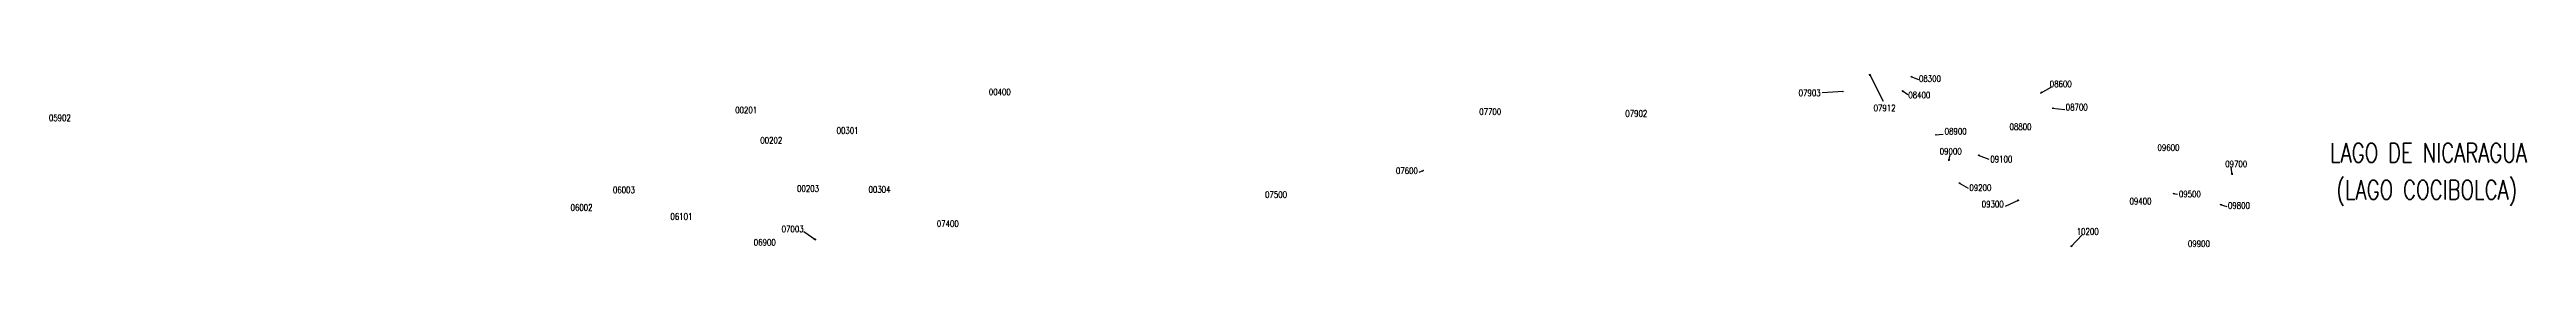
# Model space of a CAD drawing. Header units: metres. Extents: x 615852 to 659911, y 1301217 to 1325118.
# Drawn here: x 648905 to 656637, y 1317116 to 1317657 of the extents above; entities that cross this region are included whole.
import ezdxf
from ezdxf.enums import TextEntityAlignment as Align

# ---------------------------------------------------------------- set-up
doc = ezdxf.new("R2010")
doc.units = ezdxf.units.M
doc.linetypes.add('HIDDEN', pattern=[0.375, 0.25, -0.125])
doc.layers.add('41', color=1, linetype='Continuous')
doc.styles.add('ROMANS', font='ROMANS', dxfattribs={"height": 0.2})

msp = doc.modelspace()

# ---------------------------------------------------------------- texts
at = {"layer": '41', "color": 7, "linetype": 'Continuous', "style": 'ROMANS'}
for s, height, width, p in [('08300', 20, 0.8, (654774.54673, 1317643.03333)), ('00400', 20, 0.8, (651870.89873, 1317601.46933)), ('07903', 20, 0.8, (654399.01873, 1317598.62633)), ('08400', 20, 0.8, (654741.33073, 1317591.79433)), ('08600', 20, 0.8, (655182.90273, 1317626.62933)), ('08700', 20, 0.8, (655232.83573, 1317553.82533)), ('00201', 20, 0.8, (651079.12673, 1317544.73433)), ('00301', 20, 0.8, (651395.87073, 1317480.76533)), ('07700', 20, 0.8, (653401.85373, 1317539.44233)), ('07902', 20, 0.8, (653857.93773, 1317534.00333)), ('07912', 20, 0.8, (654633.00573, 1317551.50033)), ('08900', 20, 0.8, (654854.76873, 1317478.16633)), ('08800', 20, 0.8, (655057.35573, 1317492.44133)), ('00202', 20, 0.8, (651157.58573, 1317450.23533)), ('09000', 20, 0.8, (654839.30473, 1317415.84333)), ('09600', 20, 0.8, (655519.15873, 1317427.18033)), ('LAGO DE NICARAGUA ', 60, 0.75, (656346.46273, 1317410.97733)), ('07600', 20, 0.8, (653141.72773, 1317354.80333)), ('09100', 20, 0.8, (654997.43573, 1317391.08733)), ('09700', 20, 0.8, (655730.62773, 1317375.96233)), ('(LAGO COCIBOLCA)', 60, 0.75, (656325.73873, 1317290.80633)), ('00203', 20, 0.8, (651272.36973, 1317299.03633)), ('00304', 20, 0.8, (651495.32903, 1317296.12933)), ('07500', 20, 0.8, (652733.31773, 1317280.03133)), ('09200', 20, 0.8, (654932.03873, 1317301.64133)), ('09300', 20, 0.8, (654970.55873, 1317250.25033)), ('09400', 20, 0.8, (655431.93573, 1317259.49633)), ('09500', 20, 0.8, (655585.98873, 1317281.76233)), ('09800', 20, 0.8, (655739.18673, 1317245.79433)), ('07003', 20, 0.8, (651224.28473, 1317172.30833)), ('07400', 20, 0.8, (651708.58573, 1317189.07633)), ('06900', 20, 0.8, (651137.24473, 1317130.39233)), ('10200', 20, 0.8, (655267.05773, 1317164.48633)), ('09900', 20, 0.8, (655614.19573, 1317126.28233))]:
    msp.add_text(s, height=height, dxfattribs=dict(at, width=width)).set_placement(p, align=Align.MIDDLE)
at = {"layer": '41', "color": 7, "linetype": 'Continuous', "style": 'ROMANS', "width": 0.8}
msp.add_text('05902', height=20, rotation=359.999961113, dxfattribs=at).set_placement((648936.76174, 1317520.3153), align=Align.MIDDLE)
at = {"layer": '41', "color": 7, "linetype": 'HIDDEN', "style": 'ROMANS', "width": 0.8}
for s, p in [('06003', (650697.55274, 1317294.8533)), ('06002', (650565.29774, 1317239.7453)), ('06101', (650877.04374, 1317211.40431))]:
    msp.add_text(s, height=20, rotation=359.999961113, dxfattribs=at).set_placement(p, align=Align.MIDDLE)

# ---------------------------------------------------------------- linework, layer by layer
at = {"layer": '41', "color": 7, "linetype": 'Continuous'}
for p, q in [((654585.75173, 1317657.40233), (654628.80373, 1317572.64433)), ((654715.03473, 1317649.95733), (654738.56273, 1317640.26333)), ((654505.20173, 1317603.21233), (654438.54073, 1317599.04433)), ((654687.35473, 1317605.64333), (654705.34673, 1317593.17933)), ((655120.12873, 1317598.07833), (655152.94273, 1317616.63633)), ((655155.79573, 1317550.97033), (655195.74273, 1317546.68733)), ((654790.56873, 1317466.74633), (654816.24873, 1317469.60133)), ((653193.13473, 1317355.64633), (653178.80873, 1317349.32233)), ((654833.59873, 1317385.86533), (654837.87873, 1317404.42333)), ((654924.67573, 1317403.93533), (654958.91573, 1317391.08733)), ((655717.78973, 1317341.70733), (655715.22273, 1317365.68533)), ((654864.98473, 1317317.34433), (654893.51873, 1317300.21433)), ((655051.87873, 1317263.09833), (655009.07873, 1317243.11333)), ((655533.78273, 1317283.47433), (655547.47573, 1317280.90533)), ((655680.98873, 1317249.22033), (655701.52873, 1317243.22533)), ((651296.34373, 1317137.09533), (651259.47673, 1317163.92433)), ((655214.85073, 1317116.52933), (655250.79573, 1317155.06633))]:
    msp.add_line(p, q, dxfattribs=at)
for points in [[(654586.90173, 1317652.37833), (654585.75173, 1317657.40233), (654589.13073, 1317653.51033)], [(654719.18173, 1317646.89633), (654715.03473, 1317649.95733), (654720.13373, 1317649.20833)], [(654500.13373, 1317604.14833), (654505.20173, 1317603.21233), (654500.28973, 1317601.65233)], [(654690.75273, 1317601.76833), (654687.35473, 1317605.64333), (654692.17673, 1317603.82333)], [(655125.09673, 1317599.45133), (655120.12873, 1317598.07833), (655123.86573, 1317601.62733)], [(655160.63373, 1317549.19433), (655155.79573, 1317550.97033), (655160.90073, 1317551.68033)], [(654795.67673, 1317466.05633), (654790.56873, 1317466.74633), (654795.39973, 1317468.54133)], [(653188.05573, 1317354.77033), (653193.13473, 1317355.64633), (653189.06573, 1317352.48333)], [(654835.94073, 1317390.45633), (654833.59873, 1317385.86533), (654833.50473, 1317391.01833)], [(654928.91773, 1317401.00833), (654924.67573, 1317403.93533), (654929.79573, 1317403.34933)], [(655718.50073, 1317346.81233), (655717.78973, 1317341.70733), (655716.01473, 1317346.54633)], [(654868.62773, 1317313.69933), (654864.98473, 1317317.34433), (654869.91473, 1317315.84233)], [(655046.81973, 1317262.11533), (655051.87873, 1317263.09833), (655047.87673, 1317259.85033)], [(655538.46673, 1317281.32333), (655533.78273, 1317283.47433), (655538.92773, 1317283.78133)], [(655685.43873, 1317246.61933), (655680.98873, 1317249.22033), (655686.13873, 1317249.01933)], [(651293.03673, 1317141.04833), (651296.34373, 1317137.09533), (651291.56573, 1317139.02633)], [(655219.17573, 1317119.33333), (655214.85073, 1317116.52933), (655217.34673, 1317121.03833)]]:
    msp.add_lwpolyline(points, dxfattribs=at)

msp.set_redraw_order([(e.dxf.handle, doc.entitydb.next_handle()) for e in msp.query("TEXT MTEXT ATTDEF DIMENSION ARC_DIMENSION")])  # texts and dimensions are drawn at this point

doc.saveas('drawing.dxf')
